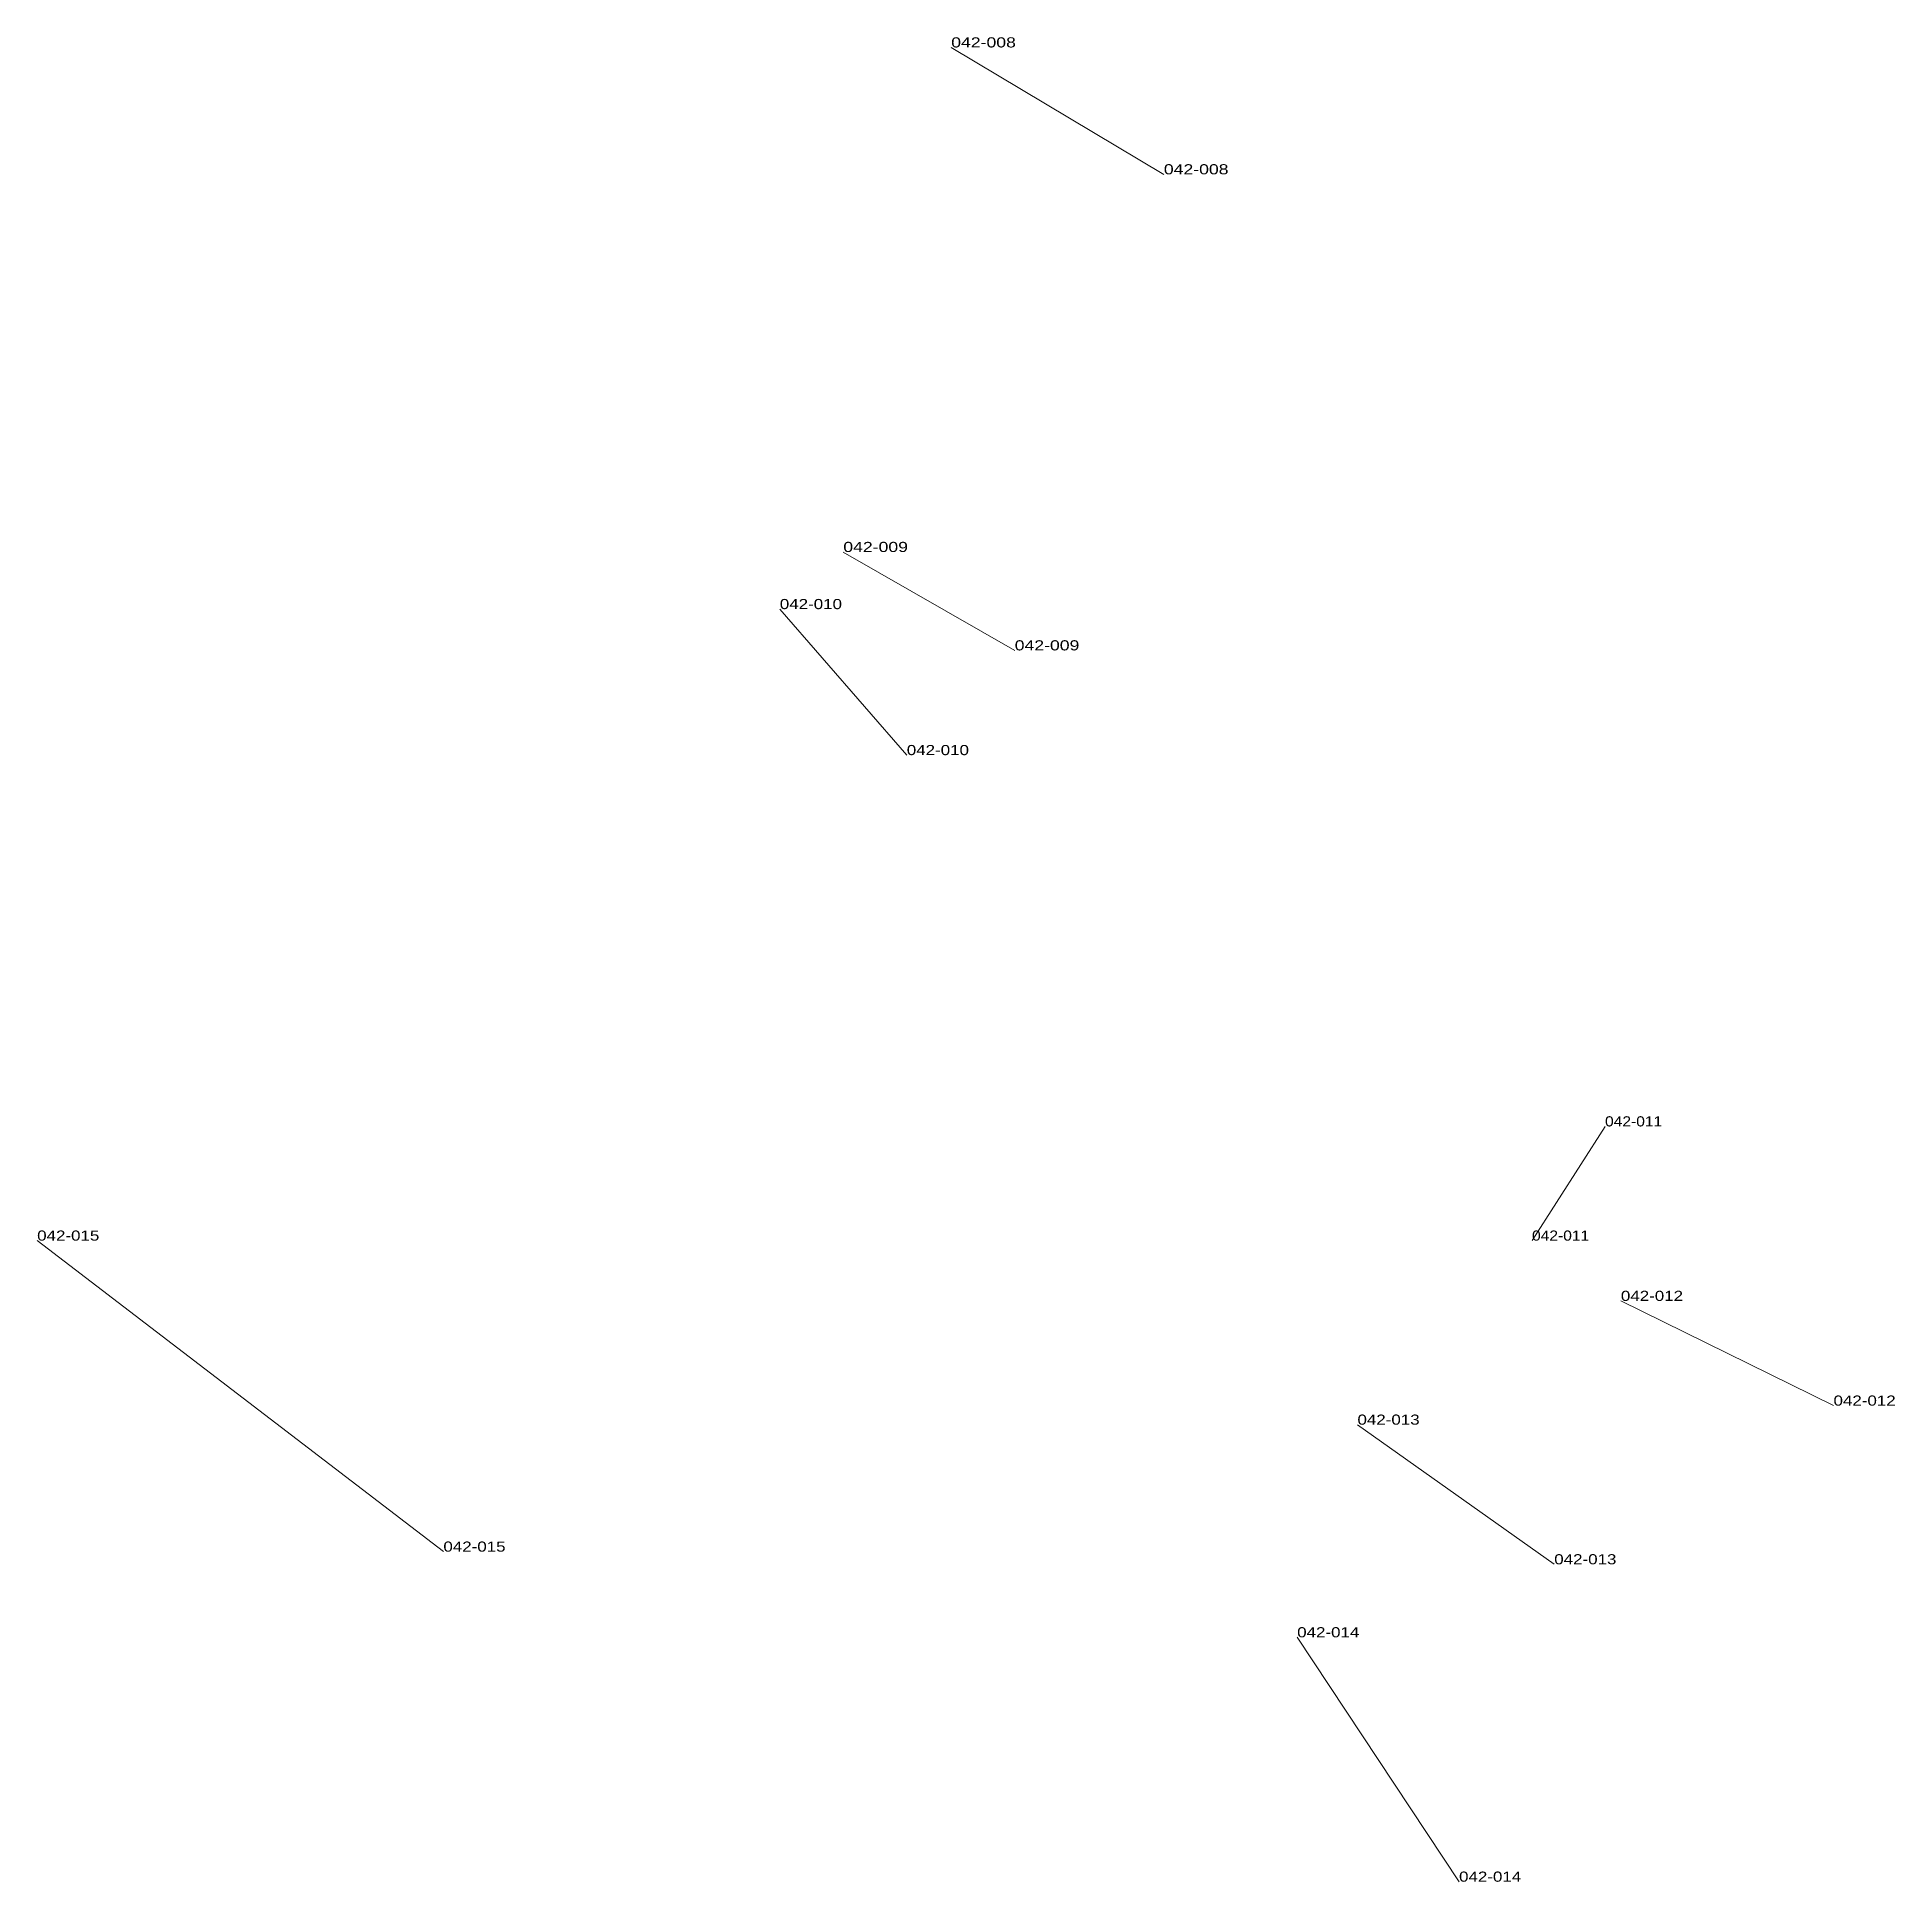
# Model space of a CAD drawing. Header units: metres. Extents: x 571156 to 607184, y 703608 to 727431.
# Drawn here: x 575473.2 to 575839.9, y 718937.6 to 719301.7 of the extents above; entities that cross this region are included whole.
import ezdxf

# ---------------------------------------------------------------- set-up
doc = ezdxf.new("R2010")
doc.units = ezdxf.units.M
doc.header["$LTSCALE"] = 0.8
doc.layers.add('60', color=7, linetype='Continuous', lineweight=13)
doc.layers.add('61', color=7, linetype='Continuous')

msp = doc.modelspace()

# ---------------------------------------------------------------- texts
at = {"layer": '60'}
for s, width, p in [('042-008', 1.3, (575695.61, 719274.61)), ('042-008', 1.3, (575695.61, 719274.61)), ('042-009', 1.3, (575666.17, 719180.64)), ('042-009', 1.3, (575666.17, 719180.64)), ('042-010', 1.25, (575644.87, 719159.97)), ('042-010', 1.25, (575644.87, 719159.97)), ('042-011', 1.15, (575782.68, 719086.68)), ('042-011', 1.15, (575782.68, 719086.68)), ('042-012', 1.25, (575827.78, 719031.56)), ('042-012', 1.25, (575827.78, 719031.56)), ('042-015', 1.25, (575553.41, 719002.74)), ('042-015', 1.25, (575553.41, 719002.74)), ('042-013', 1.25, (575772.66, 719000.24)), ('042-013', 1.25, (575772.66, 719000.24)), ('042-014', 1.25, (575753.87, 718937.59)), ('042-014', 1.25, (575753.87, 718937.59))]:
    msp.add_text(s, height=2, dxfattribs=dict(at, width=width)).set_placement(p)
at = {"layer": '61'}
for s, width, p in [('042-008', 1.3, (575653.64, 719299.66)), ('042-008', 1.3, (575653.64, 719299.66)), ('042-009', 1.3, (575632.34, 719200.06)), ('042-009', 1.3, (575632.34, 719200.06)), ('042-010', 1.25, (575619.81, 719188.79)), ('042-010', 1.25, (575619.81, 719188.79)), ('042-015', 1.25, (575473.23, 719064.13)), ('042-015', 1.25, (575473.23, 719064.13)), ('042-011', 1.15, (575768.27, 719064.13)), ('042-011', 1.15, (575768.27, 719064.13)), ('042-012', 1.25, (575785.81, 719052.23)), ('042-012', 1.25, (575785.81, 719052.23)), ('042-013', 1.25, (575733.82, 719027.8)), ('042-013', 1.25, (575733.82, 719027.8)), ('042-014', 1.25, (575721.92, 718985.83)), ('042-014', 1.25, (575721.92, 718985.83))]:
    msp.add_text(s, height=2, dxfattribs=dict(at, width=width)).set_placement(p)

# ---------------------------------------------------------------- linework, layer by layer
at = {"layer": '60'}
for p, q in [((575653.64, 719299.66), (575695.61, 719274.61)), ((575653.64, 719299.66), (575695.61, 719274.61)), ((575632.34, 719200.06), (575666.17, 719180.64)), ((575632.34, 719200.06), (575666.17, 719180.64)), ((575619.81, 719188.79), (575644.87, 719159.97)), ((575619.81, 719188.79), (575644.87, 719159.97)), ((575768.27, 719064.13), (575782.68, 719086.68)), ((575768.27, 719064.13), (575782.68, 719086.68)), ((575473.23, 719064.13), (575553.41, 719002.74)), ((575473.23, 719064.13), (575553.41, 719002.74)), ((575785.81, 719052.23), (575827.78, 719031.56)), ((575785.81, 719052.23), (575827.78, 719031.56)), ((575733.82, 719027.8), (575772.66, 719000.24)), ((575733.82, 719027.8), (575772.66, 719000.24)), ((575721.92, 718985.83), (575753.87, 718937.59)), ((575721.92, 718985.83), (575753.87, 718937.59))]:
    msp.add_line(p, q, dxfattribs=at)

msp.set_redraw_order([(e.dxf.handle, doc.entitydb.next_handle()) for e in msp.query("TEXT MTEXT ATTDEF DIMENSION ARC_DIMENSION")])  # texts and dimensions are drawn at this point

doc.saveas('drawing.dxf')
